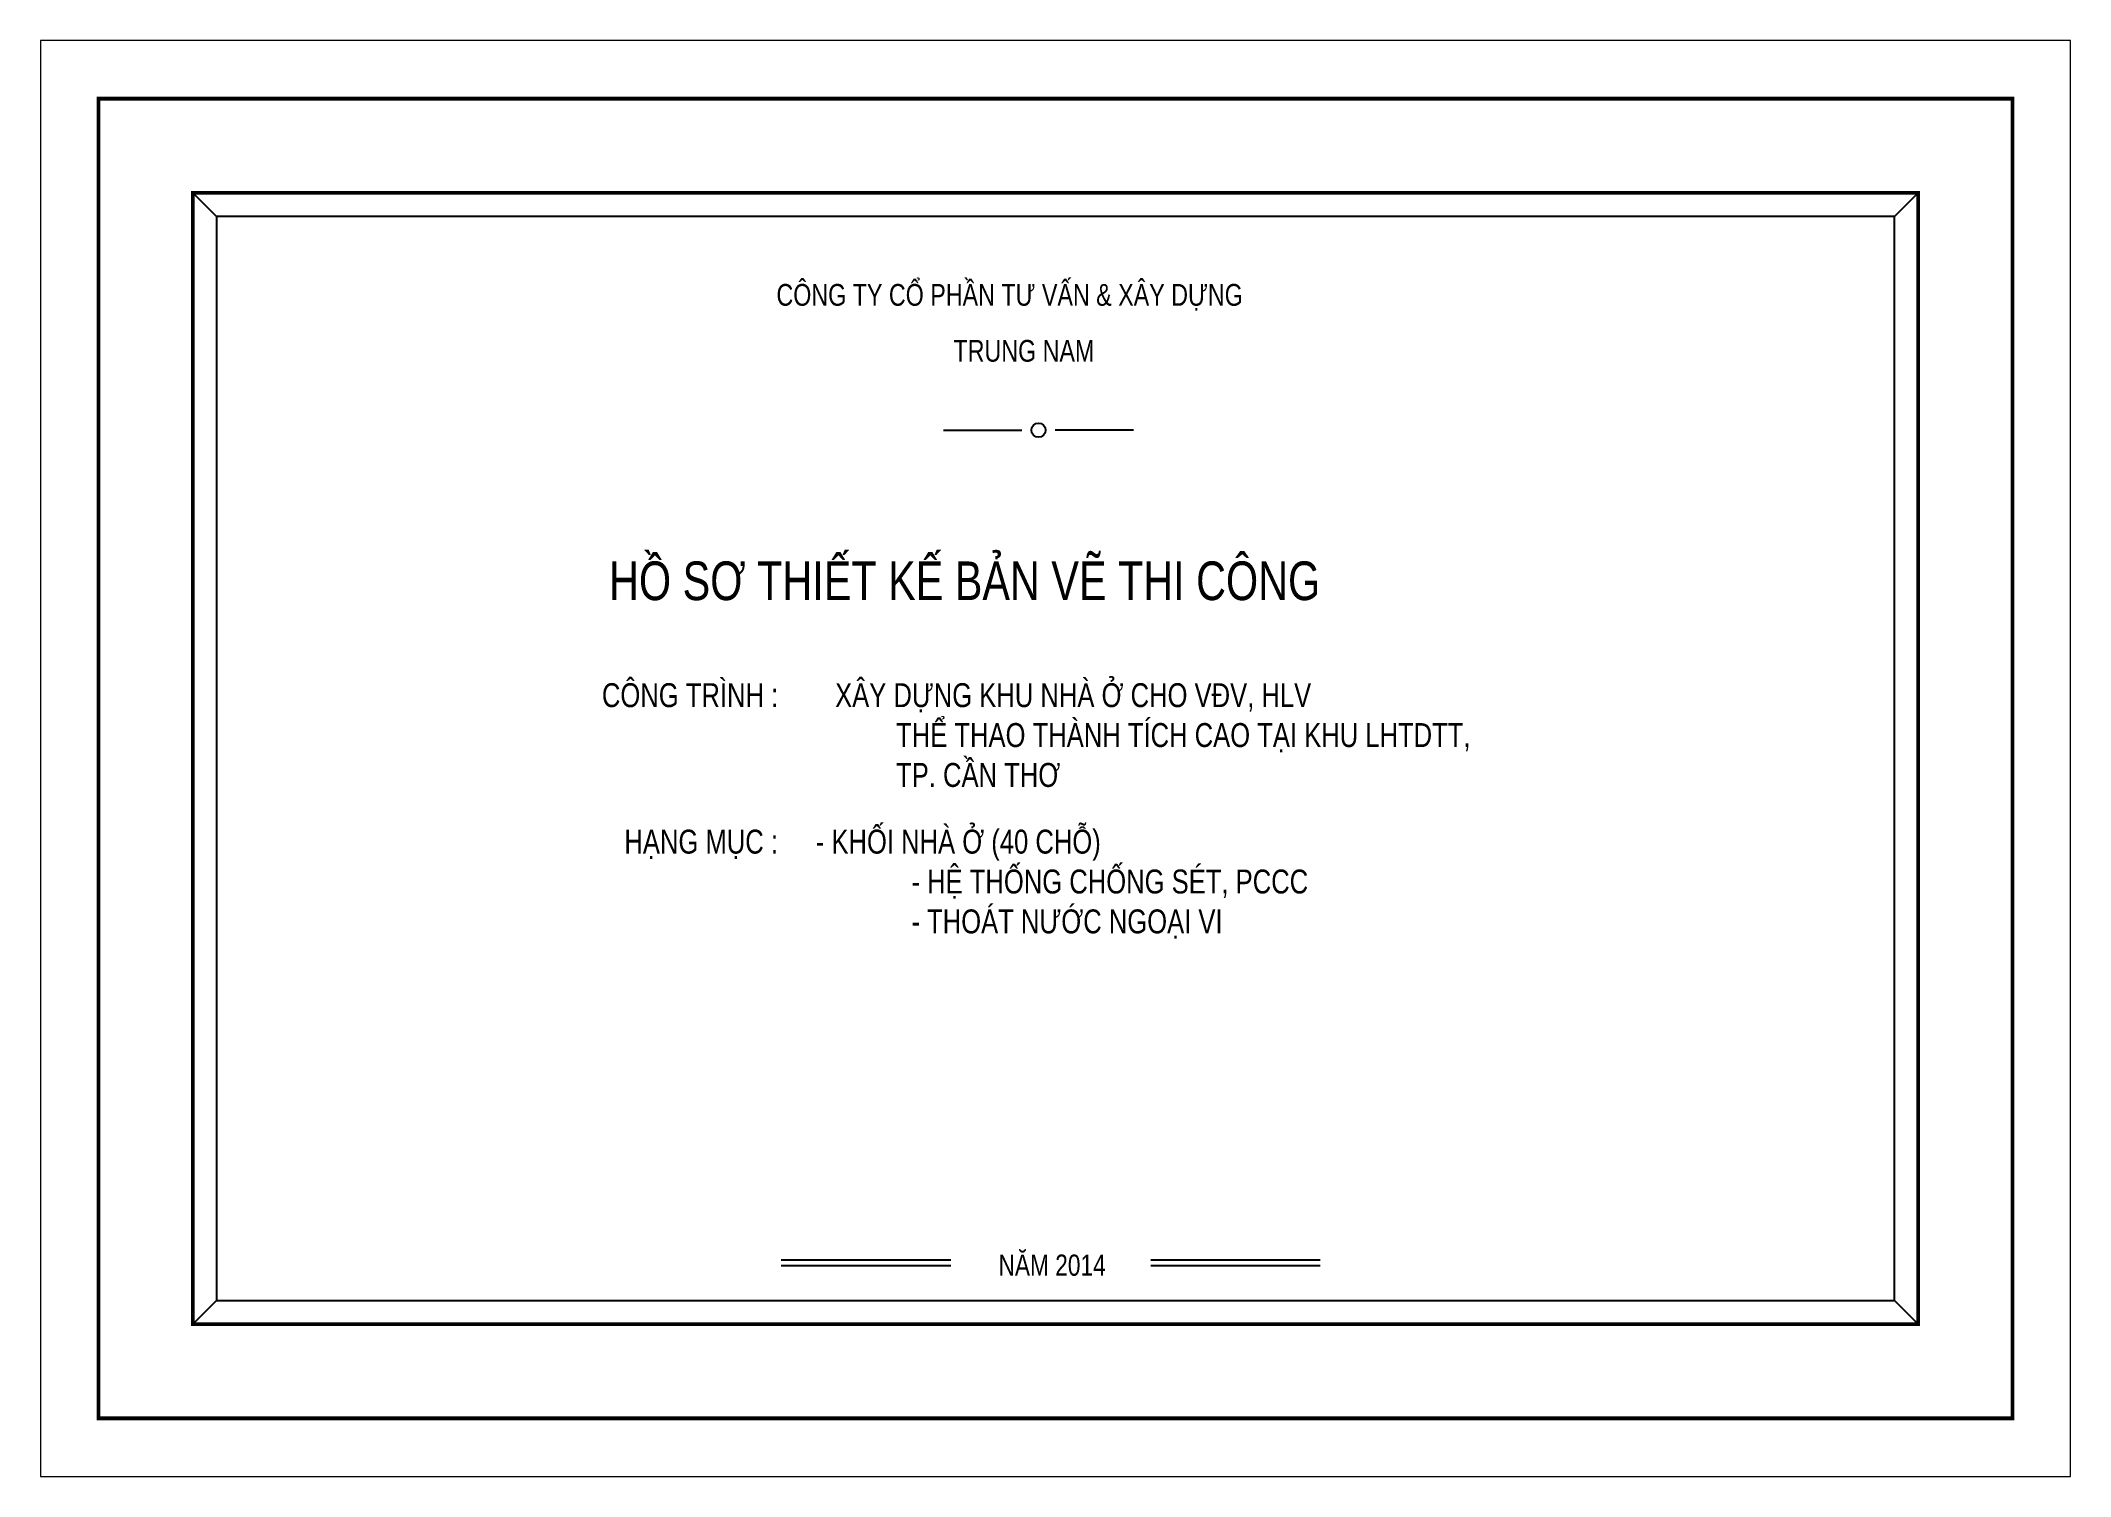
# Model space of a CAD drawing. Header units: millimetres. Extents: x 120 to 288, y 58 to 216.
# Drawn here: x 245.75 to 287.75, y 58.05 to 87.75 of the extents above; entities that cross this region are included whole.
import ezdxf
from ezdxf.enums import TextEntityAlignment as Align

# ---------------------------------------------------------------- set-up
doc = ezdxf.new("R2010")
doc.units = ezdxf.units.MM
doc.header["$LTSCALE"] = 0.3
doc.header["$MEASUREMENT"] = 0
doc.layers.get('DEFPOINTS').update_dxf_attribs({"linetype": 'CONTINUOUS', "lineweight": 13})
for name, color, linetype in [('CHU-H', 3, 'CONTINUOUS'), ('K-TEN', 5, 'CONTINUOUS'), ('LAYER7', 7, 'CONTINUOUS'), ('TO-H', 9, 'CONTINUOUS')]:
    doc.layers.add(name, color=color, linetype=linetype)
doc.styles.add('VN-BOOK', font='vbookmn.TTF', dxfattribs={"width": 0.8})

msp = doc.modelspace()

# ---------------------------------------------------------------- texts
at = {"layer": 'CHU-H', "style": 'VN-BOOK', "width": 0.8}
msp.add_text('NAÊM 2014', height=0.43875, dxfattribs=at).set_placement((266.67863, 62.47001), align=Align.MIDDLE)
at = {"layer": 'CHU-H', "attachment_point": 1, "style": 'VN-BOOK'}
for s, insert, char_height, width in [('COÂNG TY COÅ PHAÀN TÖ VAÁN & XAÂY DÖÏNG ', (260.97476, 82.71096), 0.45, 17.6887363), ('TRUNG NAM', (264.63775, 81.55302), 0.45, 8.8207898), ('HOÀ SÔ THIEÁT KEÁ BAÛN VEÕ THI COÂNG', (257.51178, 76.97153), 0.8, 19.7717733), ('COÂNG TRÌNH :        XAÂY DÖÏNG KHU NHAØ ÔÛ CHO VÑV, HLV \\P^I^I^I THEÅ THAO THAØNH TÍCH CAO TAÏI KHU LHTDTT, \\P^I^I^I TP. CAÀN THÔ', (257.36354, 74.45309), 0.495, 42.7797911), ('HAÏNG MUÏC :     ^I- KHOÁI NHAØ ÔÛ (40 CHOÃ)\\P^I^I^I- HEÄ THOÁNG CHOÁNG SEÙT, PCCC\\P^I^I^I- THOAÙT NÖÔÙC NGOAÏI VI\\P^I^I^I', (257.8286, 71.42316), 0.495, 26.005159)]:
    msp.add_mtext(s, dxfattribs=dict(at, insert=insert, char_height=char_height, width=width))

# ---------------------------------------------------------------- linework, layer by layer
at = {"layer": 'DEFPOINTS', "linetype": 'Continuous'}
msp.add_lwpolyline([(245.74885, 58.04536), (287.74885, 58.04536), (287.74885, 87.74536), (245.74885, 87.74536)], close=True, dxfattribs=at)
at = {"layer": 'K-TEN', "ltscale": 800, "const_width": 0.078}
msp.add_lwpolyline([(286.54885, 86.54536), (246.94885, 86.54536), (246.94885, 59.24536), (286.54885, 59.24536)], close=True, dxfattribs=at)
at = {"layer": 'LAYER7', "ltscale": 800}
for p, q in [((249.38635, 84.10786), (248.89885, 84.59536)), ((284.11135, 84.10786), (284.59885, 84.59536)), ((264.43217, 79.68663), (266.05095, 79.68663)), ((268.36216, 79.68663), (266.74338, 79.68663)), ((249.38635, 61.68286), (248.89885, 61.19536)), ((284.59885, 61.19536), (284.11135, 61.68286))]:
    msp.add_line(p, q, dxfattribs=at)
at = {"layer": 'LAYER7', "ltscale": 800, "const_width": 0.078}
msp.add_lwpolyline([(284.59885, 84.59536), (248.89885, 84.59536), (248.89885, 61.19536), (284.59885, 61.19536), (284.59885, 84.59536)], dxfattribs=at)
at = {"layer": 'LAYER7', "ltscale": 800}
msp.add_lwpolyline([(284.11135, 84.10786), (249.38635, 84.10786), (249.38635, 61.68286), (284.11135, 61.68286)], close=True, dxfattribs=at)
msp.add_circle((266.39716, 79.68663), 0.14742, dxfattribs=at)
at = {"layer": 'TO-H', "ltscale": 800}
for p, q in [((264.58409, 62.52119), (261.07554, 62.52119)), ((264.58409, 62.4001), (261.07554, 62.4001)), ((272.22797, 62.52119), (268.71943, 62.52119)), ((272.22797, 62.4001), (268.71943, 62.4001))]:
    msp.add_line(p, q, dxfattribs=at)

msp.set_redraw_order([(e.dxf.handle, doc.entitydb.next_handle()) for e in msp.query("TEXT MTEXT ATTDEF DIMENSION ARC_DIMENSION")])  # texts and dimensions are drawn at this point

doc.saveas('drawing.dxf')
